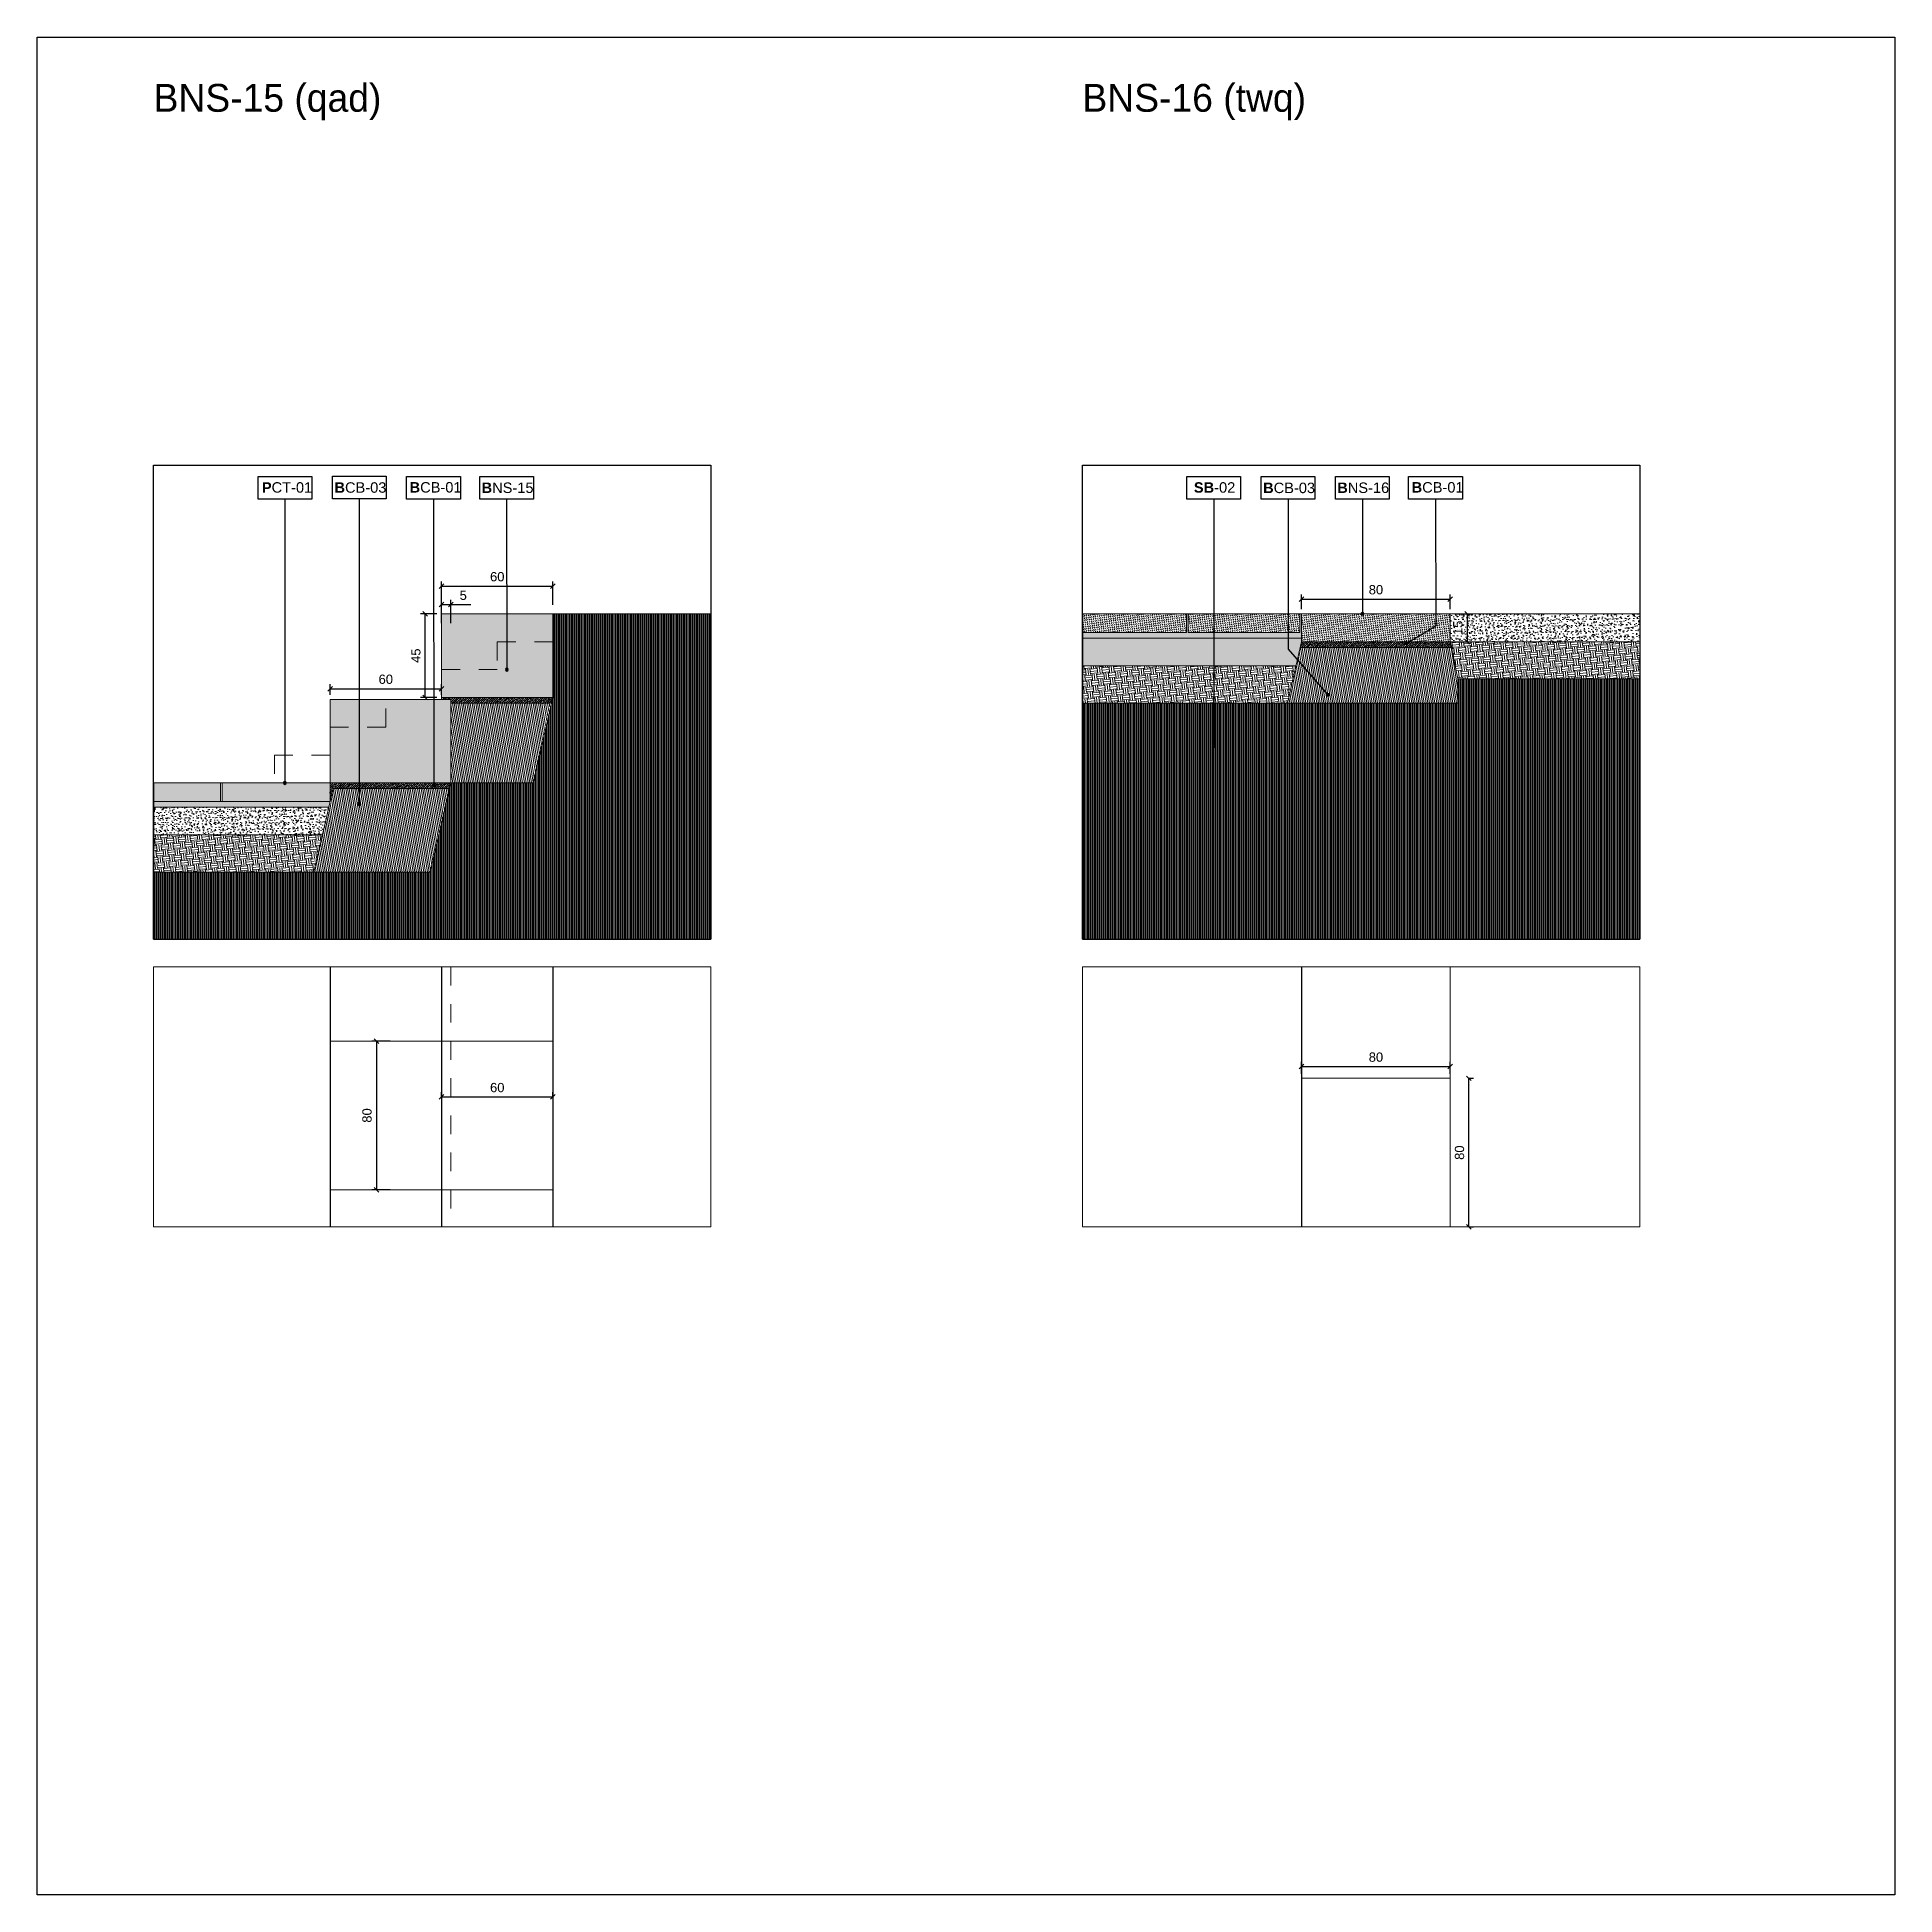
# Model space of a CAD drawing. Header units: metres. Extents: x -325 to 301, y -147 to 149.
# Drawn here: x 240.92 to 250.92, y 53.46 to 63.46 of the extents above; entities that cross this region are included whole.
import ezdxf

# ---------------------------------------------------------------- set-up
doc = ezdxf.new("R2010")
doc.units = ezdxf.units.M
doc.linetypes.add('DASH_1', pattern=[0.4, 0.1, -0.3])
doc.linetypes.add('HIDDEN', pattern=[0.375, 0.25, -0.125])
doc.layers.get('Defpoints').update_dxf_attribs({"lineweight": 13})
doc.layers.add('-aux', color=50, linetype='Continuous', plot=False)
doc.layers.add('02-L-AUX', color=2, linetype='Continuous', plot=False)
doc.layers.add('0-TX-1_25', color=7, linetype='Continuous', true_color=0x3f4f7f)
doc.layers.add('EIT_3 TR sorra', color=7, linetype='Continuous', true_color=0xd8ceb0)
for name, color, linetype, lineweight, true_color in [('02-L-Joints-Paviment_07_Natural Stone', 7, 'Continuous', 5, 0x998833), ('03-TR-Paviment_07_Precast Concrete Blocks', 7, 'Continuous', 5, 0xe7ddd0), ('03-TR-Paviment_08_Natural Stone Bleachers', 7, 'Continuous', 5, 0xafad9d), ('3-TR tot_u', 7, 'Continuous', 5, 0x787878)]:
    doc.layers.add(name, color=color, linetype=linetype, lineweight=lineweight, true_color=true_color)
for name, color, linetype in [('02-L-Stair-Terraces', 6, 'Continuous'), ('1-SECCIÓ', 1, 'Continuous'), ('A-KEYPLAN_HATCH', 7, 'Continuous'), ('A_TEXT_2', 7, 'Continuous'), ('EIT_0 Llegenda', 7, 'Continuous')]:
    doc.layers.add(name, color=color, linetype=linetype)
for name, color, linetype, lineweight in [('1-CM', 7, 'Continuous', 0), ('2-L-Projecció', 252, 'Continuous', 0), ('2-L-secció', 1, 'Continuous', 0), ('3-TR Formigó', 252, 'Continuous', 0), ('3-TR Seleccionat', 44, 'Continuous', 0), ('3-TR Tot-u', 37, 'Continuous', 0)]:
    doc.layers.add(name, color=color, linetype=linetype, lineweight=lineweight)
doc.styles.get("Standard").update_dxf_attribs({"font": 'arial.ttf'})
doc.styles.add('x-llegenda materials$0$ENGRAVERS', font='TT0586M.TTF')
doc.dimstyles.new('ISO-25', dxfattribs={"dimtxt": 0.1, "dimasz": 0.1, "dimexe": 0.1, "dimexo": 0.1, "dimgap": 0.1, "dimtad": 1, "dimdec": 0, "dimlfac": 100, "dimzin": 9, "dimtxsty": 'Standard', "dimblk": 'OBLIQUE', "dimcen": 0.1, "dimadec": 0, "dimazin": 0, "dimtfac": 1, "dimtdec": 0, "dimtmove": 0, "dimatfit": 3, "dimldrblk": 'OBLIQUE', "dimfxl": 1, "dimarcsym": 0})

msp = doc.modelspace()

# ---------------------------------------------------------------- texts
at = {"layer": 'EIT_0 Llegenda', "char_height": 0.15, "width": 19.2101, "attachment_point": 1, "style": 'x-llegenda materials$0$ENGRAVERS'}
for s, insert in [('BNS-15 (qad)', (241.549, 63.205)), ('BNS-16 (twq)', (246.549, 63.205))]:
    msp.add_mtext(s, dxfattribs=dict(at, insert=insert))

# ---------------------------------------------------------------- blocks, each defined once
blk = doc.blocks.new('hatch keyplan 2')
at = {"layer": 'A-KEYPLAN_HATCH'}
blk.add_lwpolyline([(0, 0.00548), (0.01287, 0.00548), (0.01287, 0), (0, 0)], close=True, dxfattribs=at)
blk = doc.blocks.new('hatch keyplan')
at = {"layer": 'A-KEYPLAN_HATCH'}
blk.add_blockref('hatch keyplan 2', (1.43058, 0.85215), dxfattribs=at)
blk = doc.blocks.new('SB-02')
at = {"layer": 'A-KEYPLAN_HATCH'}
blk.add_blockref('hatch keyplan', (-1.43058, -0.85215), dxfattribs=at)
at = {"layer": 'A_TEXT_2', "insert": (-0.0008, 0.00408), "char_height": 0.0025, "attachment_point": 1}
blk.add_mtext_dynamic_manual_height_columns('\\pi0.00249;{\\fArial|b1|i0|c0|p34;SB}-02', width=0.0145619, gutter_width=0.015, heights=[0], dxfattribs=at)
blk = doc.blocks.new('B-CB01')
at = {"layer": 'A-KEYPLAN_HATCH'}
blk.add_blockref('hatch keyplan', (-1.43058, -0.85215), dxfattribs=at)
at = {"layer": 'A_TEXT_2', "insert": (-0.0008, 0.00411), "char_height": 0.0025, "attachment_point": 1}
blk.add_mtext_dynamic_manual_height_columns('\\pi0.00152;{\\fArial|b1|i0|c0|p34;B}CB-01', width=0.0145619, gutter_width=0.015, heights=[0], dxfattribs=at)
blk = doc.blocks.new('_Oblique')
at = {"color": 0, "lineweight": -2}
blk.add_line((-0.5, -0.5), (0.5, 0.5), dxfattribs=at)
blk = doc.blocks.new('*D944')
at = {"layer": '0-TX-1_25', "color": 0, "lineweight": -2, "transparency": 16777216}
for p, q in [((248.629, 57.852), (248.654, 57.852)), ((248.629, 57.052), (248.629, 57.852)), ((248.629, 57.052), (248.654, 57.052))]:
    blk.add_line(p, q, dxfattribs=at)
at = {"layer": 'Defpoints', "color": 0, "transparency": 16777216}
for p in [(248.629, 57.852), (248.629, 57.852), (248.629, 57.052)]:
    blk.add_point(p, dxfattribs=at)
at = {"layer": '0-TX-1_25', "color": 0, "lineweight": -2, "transparency": 16777216, "xscale": 0.025, "yscale": 0.025, "zscale": 0.025}
for p, rotation in [((248.629, 57.852), 90), ((248.629, 57.052), 270)]:
    blk.add_blockref('_Oblique', p, dxfattribs=dict(at, rotation=rotation))
at = {"layer": '0-TX-1_25', "color": 0, "transparency": 16777216, "insert": (248.579, 57.452), "char_height": 0.05, "attachment_point": 5, "rotation": 90}
blk.add_mtext('80', dxfattribs=at)
blk = doc.blocks.new('B-CB03')
at = {"layer": 'A-KEYPLAN_HATCH'}
blk.add_blockref('hatch keyplan', (-1.43058, -0.85215), dxfattribs=at)
at = {"layer": 'A_TEXT_2', "insert": (-0.0008, 0.00398), "char_height": 0.0025, "attachment_point": 1}
blk.add_mtext_dynamic_manual_height_columns('\\pi0.00128;{\\fArial|b1|i0|c0|p34;B}CB-03', width=0.0145619, gutter_width=0.015, heights=[0], dxfattribs=at)
blk = doc.blocks.new('*D945')
at = {"layer": '0-TX-1_25', "color": 0, "lineweight": -2, "transparency": 16777216}
for p, q in [((247.729, 57.877), (247.729, 57.94)), ((247.729, 57.915), (248.529, 57.915)), ((248.529, 57.877), (248.529, 57.94))]:
    blk.add_line(p, q, dxfattribs=at)
at = {"layer": 'Defpoints', "color": 0, "transparency": 16777216}
for p in [(248.529, 57.915), (247.729, 57.852), (248.529, 57.852)]:
    blk.add_point(p, dxfattribs=at)
at = {"layer": '0-TX-1_25', "color": 0, "lineweight": -2, "transparency": 16777216, "xscale": 0.025, "yscale": 0.025, "zscale": 0.025, "rotation": 180}
blk.add_blockref('_Oblique', (247.729, 57.915), dxfattribs=at)
at = {"layer": '0-TX-1_25', "color": 0, "lineweight": -2, "transparency": 16777216, "xscale": 0.025, "yscale": 0.025, "zscale": 0.025}
blk.add_blockref('_Oblique', (248.529, 57.915), dxfattribs=at)
at = {"layer": '0-TX-1_25', "color": 0, "transparency": 16777216, "insert": (248.129, 57.966), "char_height": 0.05, "attachment_point": 5}
blk.add_mtext('80', dxfattribs=at)
blk = doc.blocks.new('POINT')
at = {"layer": '0-TX-1_25'}
h = blk.add_hatch(dxfattribs=at)
h.set_pattern_fill('ANGLE', color=256)
h.set_pattern_definition([(0, (-83.747, -12.726), (0, 6.985), [5.08, -1.905]), (90, (-83.747, -12.726), (-6.985, 4e-16), [5.08, -1.905])])
edge = h.paths.add_edge_path()
edge.add_arc((0, 0), 0.0075, 0, 360)
h = blk.add_hatch(color=256, dxfattribs=at)
h.dxf.hatch_style = 1
edge = h.paths.add_edge_path()
edge.add_arc((0, 0), 0.0075, 0, 360)
blk.add_circle((0, 0), 0.0075, dxfattribs=at)
blk = doc.blocks.new('*D946')
at = {"layer": '0-TX-1_25', "color": 0, "lineweight": -2, "transparency": 16777216}
for p, q in [((247.729, 60.377), (247.729, 60.456)), ((247.729, 60.431), (248.529, 60.431)), ((248.529, 60.377), (248.529, 60.456))]:
    blk.add_line(p, q, dxfattribs=at)
at = {"layer": 'Defpoints', "color": 0, "transparency": 16777216}
for p in [(248.529, 60.431), (247.729, 60.352), (248.529, 60.352)]:
    blk.add_point(p, dxfattribs=at)
at = {"layer": '0-TX-1_25', "color": 0, "lineweight": -2, "transparency": 16777216, "xscale": 0.025, "yscale": 0.025, "zscale": 0.025, "rotation": 180}
blk.add_blockref('_Oblique', (247.729, 60.431), dxfattribs=at)
at = {"layer": '0-TX-1_25', "color": 0, "lineweight": -2, "transparency": 16777216, "xscale": 0.025, "yscale": 0.025, "zscale": 0.025}
blk.add_blockref('_Oblique', (248.529, 60.431), dxfattribs=at)
at = {"layer": '0-TX-1_25', "color": 0, "transparency": 16777216, "insert": (248.129, 60.482), "char_height": 0.05, "attachment_point": 5}
blk.add_mtext('80', dxfattribs=at)
blk = doc.blocks.new('*D947')
at = {"layer": '0-TX-1_25', "color": 0, "lineweight": -2, "transparency": 16777216}
for p, q in [((248.554, 60.352), (248.645, 60.352)), ((248.62, 60.352), (248.62, 60.202)), ((248.554, 60.202), (248.645, 60.202))]:
    blk.add_line(p, q, dxfattribs=at)
at = {"layer": 'Defpoints', "color": 0, "transparency": 16777216}
for p in [(248.529, 60.352), (248.529, 60.202), (248.62, 60.202)]:
    blk.add_point(p, dxfattribs=at)
at = {"layer": '0-TX-1_25', "color": 0, "lineweight": -2, "transparency": 16777216, "xscale": 0.025, "yscale": 0.025, "zscale": 0.025}
for p, rotation in [((248.62, 60.352), 90), ((248.62, 60.202), 270)]:
    blk.add_blockref('_Oblique', p, dxfattribs=dict(at, rotation=rotation))
at = {"layer": '0-TX-1_25', "color": 0, "transparency": 16777216, "insert": (248.57, 60.277), "char_height": 0.05, "attachment_point": 5, "rotation": 90}
blk.add_mtext('15', dxfattribs=at)
blk = doc.blocks.new('*D948')
at = {"layer": '0-TX-1_25', "color": 0, "lineweight": -2, "transparency": 16777216}
for p, q in [((243.099, 57.752), (243.099, 57.777)), ((243.099, 57.752), (243.699, 57.752)), ((243.699, 57.752), (243.699, 57.777))]:
    blk.add_line(p, q, dxfattribs=at)
at = {"layer": 'Defpoints', "color": 0, "transparency": 16777216}
for p in [(243.099, 57.752), (243.699, 57.752), (243.699, 57.752)]:
    blk.add_point(p, dxfattribs=at)
at = {"layer": '0-TX-1_25', "color": 0, "lineweight": -2, "transparency": 16777216, "xscale": 0.025, "yscale": 0.025, "zscale": 0.025, "rotation": 180}
blk.add_blockref('_Oblique', (243.099, 57.752), dxfattribs=at)
at = {"layer": '0-TX-1_25', "color": 0, "lineweight": -2, "transparency": 16777216, "xscale": 0.025, "yscale": 0.025, "zscale": 0.025}
blk.add_blockref('_Oblique', (243.699, 57.752), dxfattribs=at)
at = {"layer": '0-TX-1_25', "color": 0, "transparency": 16777216, "insert": (243.399, 57.802), "char_height": 0.05, "attachment_point": 5}
blk.add_mtext('60', dxfattribs=at)
blk = doc.blocks.new('*D949')
at = {"layer": '0-TX-1_25', "color": 0, "lineweight": -2, "transparency": 16777216}
for p, q in [((242.823, 58.052), (242.724, 58.052)), ((242.749, 58.052), (242.749, 57.252)), ((242.823, 57.252), (242.724, 57.252))]:
    blk.add_line(p, q, dxfattribs=at)
at = {"layer": 'Defpoints', "color": 0, "transparency": 16777216}
for p in [(242.848, 58.052), (242.749, 57.252), (242.848, 57.252)]:
    blk.add_point(p, dxfattribs=at)
at = {"layer": '0-TX-1_25', "color": 0, "lineweight": -2, "transparency": 16777216, "xscale": 0.025, "yscale": 0.025, "zscale": 0.025}
for p, rotation in [((242.749, 58.052), 90), ((242.749, 57.252), 270)]:
    blk.add_blockref('_Oblique', p, dxfattribs=dict(at, rotation=rotation))
at = {"layer": '0-TX-1_25', "color": 0, "transparency": 16777216, "insert": (242.698, 57.652), "char_height": 0.05, "attachment_point": 5, "rotation": 90}
blk.add_mtext('80', dxfattribs=at)
blk = doc.blocks.new('BNS-15')
at = {"layer": 'A-KEYPLAN_HATCH', "xscale": 0.7124947396918078, "yscale": 0.7124947396918078, "zscale": 0.7124947396918078}
blk.add_blockref('hatch keyplan', (-1.01928, -0.60715), dxfattribs=at)
at = {"layer": 'A_TEXT_2', "insert": (0.00031, 0.00286), "char_height": 0.0017812, "attachment_point": 1}
blk.add_mtext_dynamic_manual_height_columns('{\\fArial|b1|i0|c0|p34;B}NS-15', width=0.0103753, gutter_width=0.01069, heights=[0], dxfattribs=at)
blk = doc.blocks.new('BNS16')
at = {"layer": 'A-KEYPLAN_HATCH', "xscale": 0.7124947396918078, "yscale": 0.7124947396918078, "zscale": 0.7124947396918078}
blk.add_blockref('hatch keyplan', (-1.01928, -0.60715), dxfattribs=at)
at = {"layer": 'A_TEXT_2', "insert": (0.00031, 0.00286), "char_height": 0.0017812, "attachment_point": 1}
blk.add_mtext_dynamic_manual_height_columns('{\\fArial|b1|i0|c0|p34;B}NS-16', width=0.0103753, gutter_width=0.01069, heights=[0], dxfattribs=at)
blk = doc.blocks.new('BNS15')
at = {"layer": '03-TR-Paviment_08_Natural Stone Bleachers'}
h = blk.add_hatch(dxfattribs=at)
h.set_pattern_fill('DASH', color=256, scale=0.0011, angle=233, style=0, double=1)
h.set_pattern_definition([(233, (-63.9346873, -52.3516926), (0.00068739555, -0.00489107349), [0.0034925, -0.0034925])])
h.paths.add_polyline_path([(0.6, 0.45), (0.6, 0), (0, 0), (0, 0.45)])
at = {"layer": '1-CM'}
blk.add_lwpolyline([(0, 0.45), (0.6, 0.45), (0.6, 0), (0, 0)], close=True, dxfattribs=at)
blk = doc.blocks.new('PCB01')
at = {"layer": 'A-KEYPLAN_HATCH'}
blk.add_lwpolyline([(0.001, 0.00548), (0.01387, 0.00548), (0.01387, 0), (0.001, 0)], close=True, dxfattribs=at)
at = {"layer": 'A_TEXT_2', "insert": (0.0002, 0.00409), "char_height": 0.0025, "attachment_point": 1}
blk.add_mtext_dynamic_manual_height_columns('\\pi0.00171;{\\fArial|b1|i0|c0|p34;P}CT-01', width=0.0145619, gutter_width=0.015, heights=[0], dxfattribs=at)
blk = doc.blocks.new('*D1473')
at = {"layer": '0-TX-1_25', "color": 0, "lineweight": -2, "transparency": 16777216}
for p, q in [((243.099, 60.401), (243.099, 60.526)), ((243.099, 60.501), (243.699, 60.501)), ((243.699, 60.401), (243.699, 60.526))]:
    blk.add_line(p, q, dxfattribs=at)
at = {"layer": 'Defpoints', "color": 0, "transparency": 16777216}
for p in [(243.699, 60.501), (243.099, 60.352), (243.699, 60.352)]:
    blk.add_point(p, dxfattribs=at)
at = {"layer": '0-TX-1_25', "color": 0, "lineweight": -2, "transparency": 16777216, "xscale": 0.025, "yscale": 0.025, "zscale": 0.025, "rotation": 180}
blk.add_blockref('_Oblique', (243.099, 60.501), dxfattribs=at)
at = {"layer": '0-TX-1_25', "color": 0, "lineweight": -2, "transparency": 16777216, "xscale": 0.025, "yscale": 0.025, "zscale": 0.025}
blk.add_blockref('_Oblique', (243.699, 60.501), dxfattribs=at)
at = {"layer": '0-TX-1_25', "color": 0, "transparency": 16777216, "insert": (243.399, 60.552), "char_height": 0.05, "attachment_point": 5}
blk.add_mtext('60', dxfattribs=at)
blk = doc.blocks.new('*D1474')
at = {"layer": '0-TX-1_25', "color": 0, "lineweight": -2, "transparency": 16777216}
for p, q in [((243.074, 60.352), (242.986, 60.352)), ((243.011, 59.902), (243.011, 60.352)), ((243.074, 59.902), (242.986, 59.902))]:
    blk.add_line(p, q, dxfattribs=at)
at = {"layer": 'Defpoints', "color": 0, "transparency": 16777216}
for p in [(243.011, 60.352), (243.099, 60.352), (243.099, 59.902)]:
    blk.add_point(p, dxfattribs=at)
at = {"layer": '0-TX-1_25', "color": 0, "lineweight": -2, "transparency": 16777216, "xscale": 0.025, "yscale": 0.025, "zscale": 0.025}
for p, rotation in [((243.011, 60.352), 90), ((243.011, 59.902), 270)]:
    blk.add_blockref('_Oblique', p, dxfattribs=dict(at, rotation=rotation))
at = {"layer": '0-TX-1_25', "color": 0, "transparency": 16777216, "insert": (242.961, 60.127), "char_height": 0.05, "attachment_point": 5, "rotation": 90}
blk.add_mtext('45', dxfattribs=at)
blk = doc.blocks.new('*D1575')
at = {"layer": '0-TX-1_25', "color": 0, "lineweight": -2, "transparency": 16777216}
for p, q in [((242.499, 59.917), (242.499, 59.974)), ((242.499, 59.949), (243.099, 59.949)), ((243.099, 59.917), (243.099, 59.974))]:
    blk.add_line(p, q, dxfattribs=at)
at = {"layer": 'Defpoints', "color": 0, "transparency": 16777216}
for p in [(243.099, 59.949), (242.499, 59.892), (243.099, 59.892)]:
    blk.add_point(p, dxfattribs=at)
at = {"layer": '0-TX-1_25', "color": 0, "lineweight": -2, "transparency": 16777216, "xscale": 0.025, "yscale": 0.025, "zscale": 0.025, "rotation": 180}
blk.add_blockref('_Oblique', (242.499, 59.949), dxfattribs=at)
at = {"layer": '0-TX-1_25', "color": 0, "lineweight": -2, "transparency": 16777216, "xscale": 0.025, "yscale": 0.025, "zscale": 0.025}
blk.add_blockref('_Oblique', (243.099, 59.949), dxfattribs=at)
at = {"layer": '0-TX-1_25', "color": 0, "transparency": 16777216, "insert": (242.799, 60), "char_height": 0.05, "attachment_point": 5}
blk.add_mtext('60', dxfattribs=at)
blk = doc.blocks.new('*D1576')
at = {"layer": '0-TX-1_25', "color": 0, "lineweight": -2, "transparency": 16777216}
for p, q in [((243.099, 60.302), (243.099, 60.427)), ((243.099, 60.402), (243.149, 60.402)), ((243.149, 60.302), (243.149, 60.427)), ((243.149, 60.402), (243.257, 60.402))]:
    blk.add_line(p, q, dxfattribs=at)
at = {"layer": 'Defpoints', "color": 0, "transparency": 16777216}
for p in [(243.149, 60.402), (243.099, 59.892), (243.149, 59.892)]:
    blk.add_point(p, dxfattribs=at)
at = {"layer": '0-TX-1_25', "color": 0, "lineweight": -2, "transparency": 16777216, "xscale": 0.025, "yscale": 0.025, "zscale": 0.025, "rotation": 180}
blk.add_blockref('_Oblique', (243.099, 60.402), dxfattribs=at)
at = {"layer": '0-TX-1_25', "color": 0, "lineweight": -2, "transparency": 16777216, "xscale": 0.025, "yscale": 0.025, "zscale": 0.025}
blk.add_blockref('_Oblique', (243.149, 60.402), dxfattribs=at)
at = {"layer": '0-TX-1_25', "color": 0, "transparency": 16777216, "insert": (243.216, 60.452), "char_height": 0.05, "attachment_point": 5}
blk.add_mtext('5', dxfattribs=at)

# ---------------------------------------------------------------- dimensions: what is measured, and where the dimension line sits
at = {"layer": '0-TX-1_25'}
for base, p1, p2, picture, middle in [((243.699, 60.501), (243.099, 60.352), (243.699, 60.352), '*D1473', (243.399, 60.552)), ((248.529, 60.431), (247.729, 60.352), (248.529, 60.352), '*D946', (248.129, 60.482)), ((243.149, 60.402), (243.099, 59.892), (243.149, 59.892), '*D1576', (243.216, 60.452)), ((243.099, 59.949), (242.499, 59.892), (243.099, 59.892), '*D1575', (242.799, 60)), ((248.529, 57.915), (247.729, 57.852), (248.529, 57.852), '*D945', (248.129, 57.966)), ((243.699, 57.752), (243.099, 57.752), (243.699, 57.752), '*D948', (243.399, 57.802))]:
    dim = msp.add_linear_dim(base=base, p1=p1, p2=p2, dimstyle='ISO-25', override={"dimtxt": 0.05, "dimasz": 0.025, "dimexe": 0.025, "dimexo": 0.025, "dimgap": 0.025, "dimblk1": 'Oblique', "dimblk2": 'Oblique', "dimsah": 1, "dimfxl": 0.1, "dimfxlon": 1, "dimarcsym": 1}, dxfattribs=at)
    dim.commit()
    dim.dimension.update_dxf_attribs({"geometry": picture, "text_midpoint": middle})
for base, p1, p2, picture, middle in [((243.011, 60.352), (243.099, 59.902), (243.099, 60.352), '*D1474', (242.961, 60.127)), ((248.62, 60.202), (248.529, 60.352), (248.529, 60.202), '*D947', (248.57, 60.277)), ((242.749, 57.252), (242.848, 58.052), (242.848, 57.252), '*D949', (242.698, 57.652)), ((248.629, 57.852), (248.629, 57.052), (248.629, 57.852), '*D944', (248.579, 57.452))]:
    dim = msp.add_linear_dim(base=base, p1=p1, p2=p2, angle=90, dimstyle='ISO-25', override={"dimtxt": 0.05, "dimasz": 0.025, "dimexe": 0.025, "dimexo": 0.025, "dimgap": 0.025, "dimblk1": 'Oblique', "dimblk2": 'Oblique', "dimsah": 1, "dimfxl": 0.1, "dimfxlon": 1, "dimarcsym": 1}, dxfattribs=at)
    dim.commit()
    dim.dimension.update_dxf_attribs({"geometry": picture, "text_midpoint": middle})

# ---------------------------------------------------------------- hatches: boundary and pattern name
at = {"layer": '03-TR-Paviment_07_Precast Concrete Blocks'}
h = msp.add_hatch(color=256, dxfattribs=at)
h.dxf.hatch_style = 1
h.paths.add_polyline_path([(241.549, 59.442), (241.549, 59.342), (241.909, 59.342), (241.909, 59.442)])
h = msp.add_hatch(color=256, dxfattribs=at)
h.dxf.hatch_style = 1
h.paths.add_polyline_path([(242.499, 59.342), (242.499, 59.442), (241.919, 59.442), (241.919, 59.342)])
at = {"layer": '03-TR-Paviment_08_Natural Stone Bleachers'}
h = msp.add_hatch(dxfattribs=at)
h.set_pattern_fill('DASH', color=256, scale=0.002611, angle=233, style=0, double=1)
h.set_pattern_definition([(233, (139.2538435, 28.713596), (0.0016315323, -0.0116089556), [0.0082894435, -0.0082894435])])
h.paths.add_polyline_path([(246.549, 60.352), (246.549, 60.252), (247.109, 60.252), (247.109, 60.352)])
h = msp.add_hatch(dxfattribs=at)
h.set_pattern_fill('DASH', color=256, scale=0.002611, angle=233, style=0, double=1)
h.set_pattern_definition([(233, (139.8638435, 28.713596), (0.0016315323, -0.0116089556), [0.0082894435, -0.0082894435])])
h.paths.add_polyline_path([(247.719, 60.252), (247.719, 60.352), (247.119, 60.352), (247.119, 60.252)])
h = msp.add_hatch(dxfattribs=at)
h.set_pattern_fill('DASH', color=256, scale=0.002611, angle=233, style=0, double=1)
h.set_pattern_definition([(233, (140.4738435, 28.613596), (0.0016315323, -0.0116089556), [0.0082894435, -0.0082894435])])
h.paths.add_polyline_path([(248.529, 60.202), (248.529, 60.352), (247.729, 60.352), (247.729, 60.202)])
h = msp.add_hatch(dxfattribs=at)
h.set_pattern_fill('DASH', color=256, scale=0.0011, angle=233, style=0, double=1)
h.set_pattern_definition([(233, (178.6143123, 7.0898574), (0.00068739555, -0.00489107349), [0.0034925, -0.0034925])])
h.paths.add_polyline_path([(243.149, 59.892), (243.149, 59.442), (242.499, 59.442), (242.499, 59.892)])
at = {"layer": '3-TR Formigó'}
h = msp.add_hatch(dxfattribs=at)
h.set_pattern_fill('ANSI31', color=256, scale=0.003, angle=234.1752, style=0)
h.set_pattern_definition([(279.1752, (247.700956, 59.650811), (0.00940313, 0.00151881), [])])
h.paths.add_polyline_path([(247.653, 59.872), (248.57, 59.872), (248.57, 60.002), (248.535, 60.172), (247.721, 60.172)])
h = msp.add_hatch(dxfattribs=at)
h.set_pattern_fill('ANSI31', color=256, scale=0.003, angle=234.1752, style=0)
h.set_pattern_definition([(279.1752, (243.040691, 59.220755), (0.00940313, 0.00151881), [])])
h.paths.add_polyline_path([(243.149, 59.442), (243.592, 59.442), (243.686, 59.872), (243.149, 59.872)])
h = msp.add_hatch(dxfattribs=at)
h.set_pattern_fill('ANSI31', color=256, scale=0.003, angle=234.1752, style=0)
h.set_pattern_definition([(279.1752, (242.574459, 58.690755), (0.00940313, 0.00151881), [])])
h.paths.add_polyline_path([(242.411, 58.962), (243.038, 58.962), (243.142, 59.412), (242.515, 59.412)])
at = {"layer": '3-TR Seleccionat'}
h = msp.add_hatch(dxfattribs=at)
h.set_pattern_fill('ANSI31', color=256, scale=0.002, angle=225, style=0)
h.set_pattern_definition([(270, (241.3976476, 59.409265), (0.00635, -2e-18), [])])
h.paths.add_polyline_path([(241.551, 58.602), (244.552, 58.602), (244.549, 60.352), (243.699, 60.352), (243.699, 59.902), (243.592, 59.442), (243.149, 59.442), (243.038, 58.962), (241.549, 58.962)])
h = msp.add_hatch(dxfattribs=at)
h.set_pattern_fill('ANSI31', color=256, scale=0.002, angle=225, style=0)
h.set_pattern_definition([(270, (246.3976476, 59.409265), (0.00635, -2e-18), [])])
h.paths.add_polyline_path([(246.552, 58.602), (249.552, 58.602), (249.549, 60.002), (248.57, 60.002), (248.57, 59.872), (246.549, 59.872)])
at = {"layer": '3-TR Tot-u'}
h = msp.add_hatch(dxfattribs=at)
h.set_pattern_fill('EARTH', color=256, scale=0.005, angle=-84.0741)
h.set_pattern_definition([(275.925852, (141.40025, 28.713596), (0.034858251, -0.028302426), [0.03175, -0.03175]), (275.925852, (141.41209, 28.714825), (0.034858251, -0.028302426), [0.03175, -0.03175]), (275.925852, (141.423934, 28.716055), (0.034858251, -0.028302426), [0.03175, -0.03175]), (5.925852, (141.42829, 28.712517), (0.028302426, 0.034858251), [0.03175, -0.03175]), (5.925852, (141.42952, 28.700674), (0.028302426, 0.034858251), [0.03175, -0.03175]), (5.925852, (141.43075, 28.688832), (0.028302426, 0.034858251), [0.03175, -0.03175])])
h.paths.add_polyline_path([(248.529, 60.202), (248.57, 60.002), (249.549, 60.002), (249.549, 60.202)])
h = msp.add_hatch(dxfattribs=at)
h.set_pattern_fill('EARTH', color=256, scale=0.005, angle=-84.0741)
h.set_pattern_definition([(275.925852, (139.543724, 28.613596), (0.034858251, -0.028302426), [0.03175, -0.03175]), (275.925852, (139.555566, 28.614825), (0.034858251, -0.028302426), [0.03175, -0.03175]), (275.925852, (139.56741, 28.616055), (0.034858251, -0.028302426), [0.03175, -0.03175]), (5.925852, (139.571766, 28.612517), (0.028302426, 0.034858251), [0.03175, -0.03175]), (5.925852, (139.572995, 28.600674), (0.028302426, 0.034858251), [0.03175, -0.03175]), (5.925852, (139.574225, 28.588832), (0.028302426, 0.034858251), [0.03175, -0.03175])])
h.paths.add_polyline_path([(247.653, 59.872), (247.699, 60.072), (246.549, 60.072), (246.549, 59.872)])
h = msp.add_hatch(dxfattribs=at)
h.set_pattern_fill('EARTH', color=256, scale=0.005, angle=-84.0741)
h.set_pattern_definition([(275.925852, (134.416913, 27.65354), (0.034858251, -0.028302426), [0.03175, -0.03175]), (275.925852, (134.428756, 27.65477), (0.034858251, -0.028302426), [0.03175, -0.03175]), (275.925852, (134.440598, 27.656), (0.034858251, -0.028302426), [0.03175, -0.03175]), (5.925852, (134.444956, 27.65246), (0.028302426, 0.034858251), [0.03175, -0.03175]), (5.925852, (134.446185, 27.640618), (0.028302426, 0.034858251), [0.03175, -0.03175]), (5.925852, (134.447414, 27.628775), (0.028302426, 0.034858251), [0.03175, -0.03175])])
h.paths.add_polyline_path([(241.549, 59.162), (241.549, 58.962), (242.411, 58.962), (242.457, 59.162)])
at = {"layer": '3-TR tot_u'}
h = msp.add_hatch(dxfattribs=at)
h.set_pattern_fill('AR-CONC', color=256, scale=0.00025, angle=92.9928)
h.set_pattern_definition([(142.992814, (141.345588, 28.713596), (0.001601339, 0.045692094), [0.0047625, -0.0523875]), (87.992814, (141.34559, 28.713596), (-0.047239044, -0.011292642), [0.00381, -0.041910146]), (193.44426, (141.34572, 28.717404), (-0.045637704, 0.034399452), [0.004047502, -0.044522561]), (139.177014, (141.332905, 28.712933), (0.00695794, 0.068226093), [0.00714375, -0.07858125]), (189.62837, (141.333485, 28.71862), (-0.064870924, 0.05604051), [0.006071256, -0.0667839]), (84.176966, (141.332905, 28.71293), (-0.064870924, 0.05604051), [0.00571499, -0.062864933]), (113.992814, (141.335744, 28.71944), (0.023552455, 0.039186736), [0.0047625, -0.0523875]), (58.992814, (141.335744, 28.71944), (-0.04679087, 0.013025288), [0.00381, -0.04191]), (164.44426, (141.337707, 28.722706), (-0.023238414, 0.052212023), [0.004047502, -0.044522484]), (130.492814, (141.345588, 28.713596), (-0.021150243, -0.000332572), [0, -0.041402, 0, -0.042545, 0, -0.04206875]), (100.492814, (141.345588, 28.713596), (-0.02588316, 0.0153745068), [0, -0.024257, 0, -0.0404495, 0, -0.01603375]), (60.492814, (141.346327, 28.699455), (-0.0003395879, 0.033926191), [0, -0.015875, 0, -0.04953, 0, -0.0657225]), (50.492814, (141.34666, 28.693114), (-0.0082814355, 0.036649903), [0, -0.0206375, 0, -0.032893, 0, -0.0466725])])
h.paths.add_polyline_path([(248.529, 60.352), (248.529, 60.202), (249.549, 60.202), (249.549, 60.352)])
h = msp.add_hatch(dxfattribs=at)
h.set_pattern_fill('AR-CONC', color=256, scale=0.00025, angle=92.9928)
h.set_pattern_definition([(142.992814, (139.565588, 28.61361), (0.001601339, 0.045692094), [0.0047625, -0.0523875]), (87.992814, (139.56559, 28.61361), (-0.047239044, -0.011292642), [0.00381, -0.041910146]), (193.44426, (139.56572, 28.617418), (-0.045637704, 0.034399452), [0.004047502, -0.044522561]), (139.177014, (139.552905, 28.612947), (0.00695794, 0.068226093), [0.00714375, -0.07858125]), (189.62837, (139.553485, 28.61863), (-0.064870924, 0.05604051), [0.006071256, -0.0667839]), (84.176966, (139.552905, 28.61295), (-0.064870924, 0.05604051), [0.00571499, -0.062864933]), (113.992814, (139.555744, 28.619454), (0.023552455, 0.039186736), [0.0047625, -0.0523875]), (58.992814, (139.555744, 28.619454), (-0.04679087, 0.013025288), [0.00381, -0.04191]), (164.44426, (139.557707, 28.62272), (-0.023238414, 0.052212023), [0.004047502, -0.044522484]), (130.492814, (139.565588, 28.61361), (-0.021150243, -0.000332572), [0, -0.041402, 0, -0.042545, 0, -0.04206875]), (100.492814, (139.565588, 28.61361), (-0.02588316, 0.0153745068), [0, -0.024257, 0, -0.0404495, 0, -0.01603375]), (60.492814, (139.566327, 28.599469), (-0.0003395879, 0.033926191), [0, -0.015875, 0, -0.04953, 0, -0.0657225]), (50.492814, (139.56666, 28.593127), (-0.0082814355, 0.036649903), [0, -0.0206375, 0, -0.032893, 0, -0.0466725])])
h.paths.add_polyline_path([(247.699, 60.072), (247.729, 60.202), (247.729, 60.222), (246.549, 60.222), (246.549, 60.072)])
h = msp.add_hatch(dxfattribs=at)
h.set_pattern_fill('AR-CONC', color=256, scale=0.00025, angle=92.9928)
h.set_pattern_definition([(142.992814, (134.438777, 27.653554), (0.001601339, 0.045692094), [0.0047625, -0.0523875]), (87.992814, (134.438777, 27.653554), (-0.047239044, -0.011292642), [0.00381, -0.041910146]), (193.44426, (134.43891, 27.65736), (-0.045637704, 0.034399452), [0.004047502, -0.044522561]), (139.177014, (134.426095, 27.65289), (0.00695794, 0.068226093), [0.00714375, -0.07858125]), (189.62837, (134.426674, 27.658576), (-0.064870924, 0.05604051), [0.006071256, -0.0667839]), (84.176966, (134.426095, 27.65289), (-0.064870924, 0.05604051), [0.00571499, -0.062864933]), (113.992814, (134.428934, 27.659398), (0.023552455, 0.039186736), [0.0047625, -0.0523875]), (58.992814, (134.428934, 27.6594), (-0.04679087, 0.013025288), [0.00381, -0.04191]), (164.44426, (134.430896, 27.662663), (-0.023238414, 0.052212023), [0.004047502, -0.044522484]), (130.492814, (134.438777, 27.653554), (-0.021150243, -0.000332572), [0, -0.041402, 0, -0.042545, 0, -0.04206875]), (100.492814, (134.438777, 27.653554), (-0.02588316, 0.0153745068), [0, -0.024257, 0, -0.0404495, 0, -0.01603375]), (60.492814, (134.439517, 27.639412), (-0.0003395879, 0.033926191), [0, -0.015875, 0, -0.04953, 0, -0.0657225]), (50.492814, (134.439848, 27.63307), (-0.0082814355, 0.036649903), [0, -0.0206375, 0, -0.032893, 0, -0.0466725])])
h.paths.add_polyline_path([(241.549, 59.312), (241.549, 59.162), (242.457, 59.162), (242.492, 59.312)])
at = {"layer": 'EIT_3 TR sorra'}
h = msp.add_hatch(dxfattribs=at)
h.set_pattern_fill('ANSI36', color=256, scale=0.0025515109, angle=-0.56745428, style=0, double=1)
h.paths.add_polyline_path([(246.549, 60.222), (246.549, 60.252), (247.109, 60.252), (247.109, 60.352), (247.119, 60.352), (247.119, 60.252), (247.719, 60.252), (247.719, 60.352), (247.729, 60.352), (247.729, 60.222)])
h = msp.add_hatch(dxfattribs=at)
h.set_pattern_fill('ANSI36', color=256, scale=0.0025515109, angle=-0.56745428, style=0, double=1)
h.paths.add_polyline_path([(248.287, 60.194, -0.34664), (248.293, 60.202), (247.729, 60.202), (247.722, 60.172), (248.535, 60.172), (248.529, 60.202), (248.307, 60.202), (248.301, 60.198, -0.13474), (248.302, 60.194, -1)])
h = msp.add_hatch(dxfattribs=at)
h.set_pattern_fill('ANSI36', color=256, scale=0.002552, angle=-0.5675, style=0, double=1)
h.set_pattern_definition([(44.4325457, (-4.5731616, -0.300056), (0.004452031, 0.01570951816), [0.02025261773, -0.00405052355, 0, -0.00405052355])])
h.paths.add_polyline_path([(243.156, 59.902), (243.099, 59.902), (243.099, 59.892), (243.149, 59.892), (243.149, 59.872), (243.686, 59.872), (243.699, 59.902)])
h = msp.add_hatch(dxfattribs=at)
h.set_pattern_fill('ANSI36', color=256, scale=0.002552, angle=-0.5675, style=0, double=1)
h.set_pattern_definition([(44.4325457, (-5.080118, -0.760056), (0.004452031, 0.01570951816), [0.02025261773, -0.00405052355, 0, -0.00405052355])])
h.paths.add_polyline_path([(242.649, 59.442), (242.499, 59.442), (242.499, 59.342), (242.515, 59.412), (243.142, 59.412), (243.149, 59.442)])
h = msp.add_hatch(dxfattribs=at)
h.set_pattern_fill('ANSI36', color=256, scale=0.001075, angle=-0.5853, style=0, double=1)
h.set_pattern_definition([(44.4146932, (29.8731893, -71.6100562), (0.001877787426, 0.0066181336), [0.0085328125, -0.0017065625, 0, -0.0017065625])])
h.paths.add_polyline_path([(241.549, 59.342), (241.549, 59.312), (242.492, 59.312), (242.499, 59.342)])

# ---------------------------------------------------------------- linework, layer by layer
at = {"layer": '-aux'}
msp.add_lwpolyline([(240.922, 63.457), (250.922, 63.457), (250.922, 53.457), (240.922, 53.457)], close=True, dxfattribs=at)
for points in [[(241.549, 58.602), (241.549, 61.152), (244.549, 61.152), (244.549, 58.602)], [(246.549, 58.602), (246.549, 61.152), (249.549, 61.152), (249.549, 58.602)]]:
    msp.add_lwpolyline(points, dxfattribs=at)
at = {"layer": '0-TX-1_25'}
for points in [[(242.256, 60.969), (242.256, 59.442)], [(242.656, 60.969), (242.656, 59.329)], [(243.056, 60.969), (243.058, 59.43)], [(243.449, 60.969), (243.451, 60.052)], [(247.256, 60.969), (247.256, 59.64)], [(247.656, 60.969), (247.656, 60.162), (247.87, 59.916)], [(248.056, 60.969), (248.056, 60.352)], [(248.449, 60.969), (248.451, 60.287)], [(248.295, 60.194), (248.451, 60.287)]]:
    msp.add_lwpolyline(points, dxfattribs=at)
at = {"layer": '02-L-AUX'}
for points in [[(241.549, 58.602), (244.549, 58.602)], [(246.549, 58.602), (249.549, 58.602)]]:
    msp.add_lwpolyline(points, dxfattribs=at)
at = {"layer": '02-L-Joints-Paviment_07_Natural Stone'}
for points in [[(242.499, 58.052), (243.699, 58.052)], [(247.729, 57.852), (248.529, 57.852)], [(242.499, 57.252), (243.699, 57.252)]]:
    msp.add_lwpolyline(points, dxfattribs=at)
at = {"layer": '02-L-Stair-Terraces'}
for points in [[(242.499, 58.452), (242.499, 57.052)], [(243.099, 58.452), (243.099, 57.052)], [(243.699, 58.452), (243.699, 57.052)], [(247.729, 58.452), (247.729, 57.052)]]:
    msp.add_lwpolyline(points, dxfattribs=at)
at = {"layer": '1-CM'}
for points in [[(243.599, 60.352), (244.549, 60.352)], [(248.529, 60.352), (249.549, 60.352)], [(246.549, 60.222), (247.729, 60.222)], [(247.729, 60.202), (247.653, 59.872)], [(248.329, 60.202), (249.549, 60.202)], [(248.57, 60.002), (248.529, 60.202)], [(247.722, 60.172), (248.535, 60.172)], [(246.549, 60.072), (247.699, 60.072)], [(248.57, 60.002), (249.549, 60.002)], [(248.57, 60.002), (248.57, 59.872)], [(243.592, 59.442), (243.699, 59.902)], [(246.549, 59.872), (248.57, 59.872)], [(242.499, 59.442), (241.549, 59.442)], [(241.549, 59.442), (242.499, 59.442)], [(241.549, 59.342), (241.909, 59.342), (241.909, 59.442), (241.549, 59.442)], [(242.411, 58.962), (242.515, 59.412)], [(242.515, 59.412), (243.142, 59.412)], [(242.649, 59.442), (242.626, 59.442)], [(243.038, 58.962), (243.149, 59.442)], [(243.592, 59.442), (243.149, 59.442)], [(242.499, 59.342), (241.549, 59.342)], [(242.492, 59.312), (241.549, 59.312)], [(242.457, 59.162), (241.549, 59.162)], [(243.038, 58.962), (241.549, 58.962)]]:
    msp.add_lwpolyline(points, dxfattribs=at)
for points in [[(246.549, 60.352), (247.109, 60.352), (247.109, 60.252), (246.549, 60.252)], [(246.549, 60.222), (246.549, 60.252), (247.109, 60.252), (247.109, 60.352), (247.119, 60.352), (247.119, 60.252), (247.719, 60.252), (247.719, 60.352), (247.729, 60.352), (247.729, 60.222)], [(247.119, 60.352), (247.719, 60.352), (247.719, 60.252), (247.119, 60.252)], [(248.529, 60.352), (248.529, 60.202), (247.729, 60.202), (247.729, 60.352)], [(247.722, 60.172), (247.729, 60.202), (248.529, 60.202), (248.535, 60.172)], [(243.099, 59.902), (243.099, 59.892), (243.149, 59.892), (243.149, 59.872), (243.686, 59.872), (243.699, 59.902)], [(242.499, 59.892), (243.149, 59.892), (243.149, 59.442), (242.499, 59.442)], [(241.919, 59.342), (242.499, 59.342), (242.499, 59.442), (241.919, 59.442)]]:
    msp.add_lwpolyline(points, close=True, dxfattribs=at)
at = {"layer": '1-CM', "linetype": 'DASH_1', "ltscale": 0.1}
for points in [[(243.699, 60.202), (243.399, 60.202), (243.399, 60.052), (243.099, 60.052)], [(242.499, 59.742), (242.799, 59.742), (242.799, 59.892)], [(242.499, 59.592), (242.199, 59.592), (242.199, 59.442)]]:
    msp.add_lwpolyline(points, dxfattribs=at)
at = {"layer": '1-SECCIÓ'}
for points in [[(244.549, 60.352), (244.549, 58.602)], [(246.549, 60.352), (246.549, 58.602)], [(249.549, 60.352), (249.549, 58.602)], [(241.549, 59.442), (241.549, 58.602)]]:
    msp.add_lwpolyline(points, dxfattribs=at)
at = {"layer": '2-L-Projecció', "linetype": 'HIDDEN', "ltscale": 0.25}
msp.add_lwpolyline([(243.149, 58.452), (243.149, 57.052)], dxfattribs=at)
at = {"layer": '2-L-Projecció', "ltscale": 0.25}
msp.add_lwpolyline([(248.529, 58.452), (248.529, 57.052)], dxfattribs=at)
at = {"layer": '2-L-secció'}
for points in [[(241.549, 58.452), (244.549, 58.452), (244.549, 57.052), (241.549, 57.052)], [(246.549, 58.452), (249.549, 58.452), (249.549, 57.052), (246.549, 57.052)]]:
    msp.add_lwpolyline(points, close=True, dxfattribs=at)

# ---------------------------------------------------------------- block references
at = {"color": 244, "true_color": 0x991b1e, "xscale": 31.57918051399379, "yscale": 31.57918051399379, "zscale": 31.57918051399379}
for name, p in [('BNS-15', (243.305, 60.969)), ('BNS16', (247.911, 60.969))]:
    msp.add_blockref(name, p, dxfattribs=at)
at = {"layer": '0-TX-1_25', "xscale": 22.5, "yscale": 22.5, "zscale": 22.5}
for name, p in [('PCB01', (242.089, 60.969)), ('B-CB03', (242.512, 60.971)), ('B-CB01', (242.911, 60.969)), ('SB-02', (247.111, 60.969)), ('B-CB03', (247.511, 60.969)), ('B-CB01', (248.305, 60.969))]:
    msp.add_blockref(name, p, dxfattribs=at)
at = {"layer": '0-TX-1_25', "xscale": -1, "rotation": 1.131780543641376}
for p in [(248.056, 60.352), (248.295, 60.194), (243.451, 60.052), (247.87, 59.916), (247.256, 59.64), (242.256, 59.442), (243.058, 59.43), (242.656, 59.329)]:
    msp.add_blockref('POINT', p, dxfattribs=at)
at = {"layer": '1-CM'}
msp.add_blockref('BNS15', (243.099, 59.902), dxfattribs=at)

msp.set_redraw_order([(e.dxf.handle, doc.entitydb.next_handle()) for e in msp.query("TEXT MTEXT ATTDEF DIMENSION ARC_DIMENSION")])  # texts and dimensions are drawn at this point

doc.saveas('drawing.dxf')
